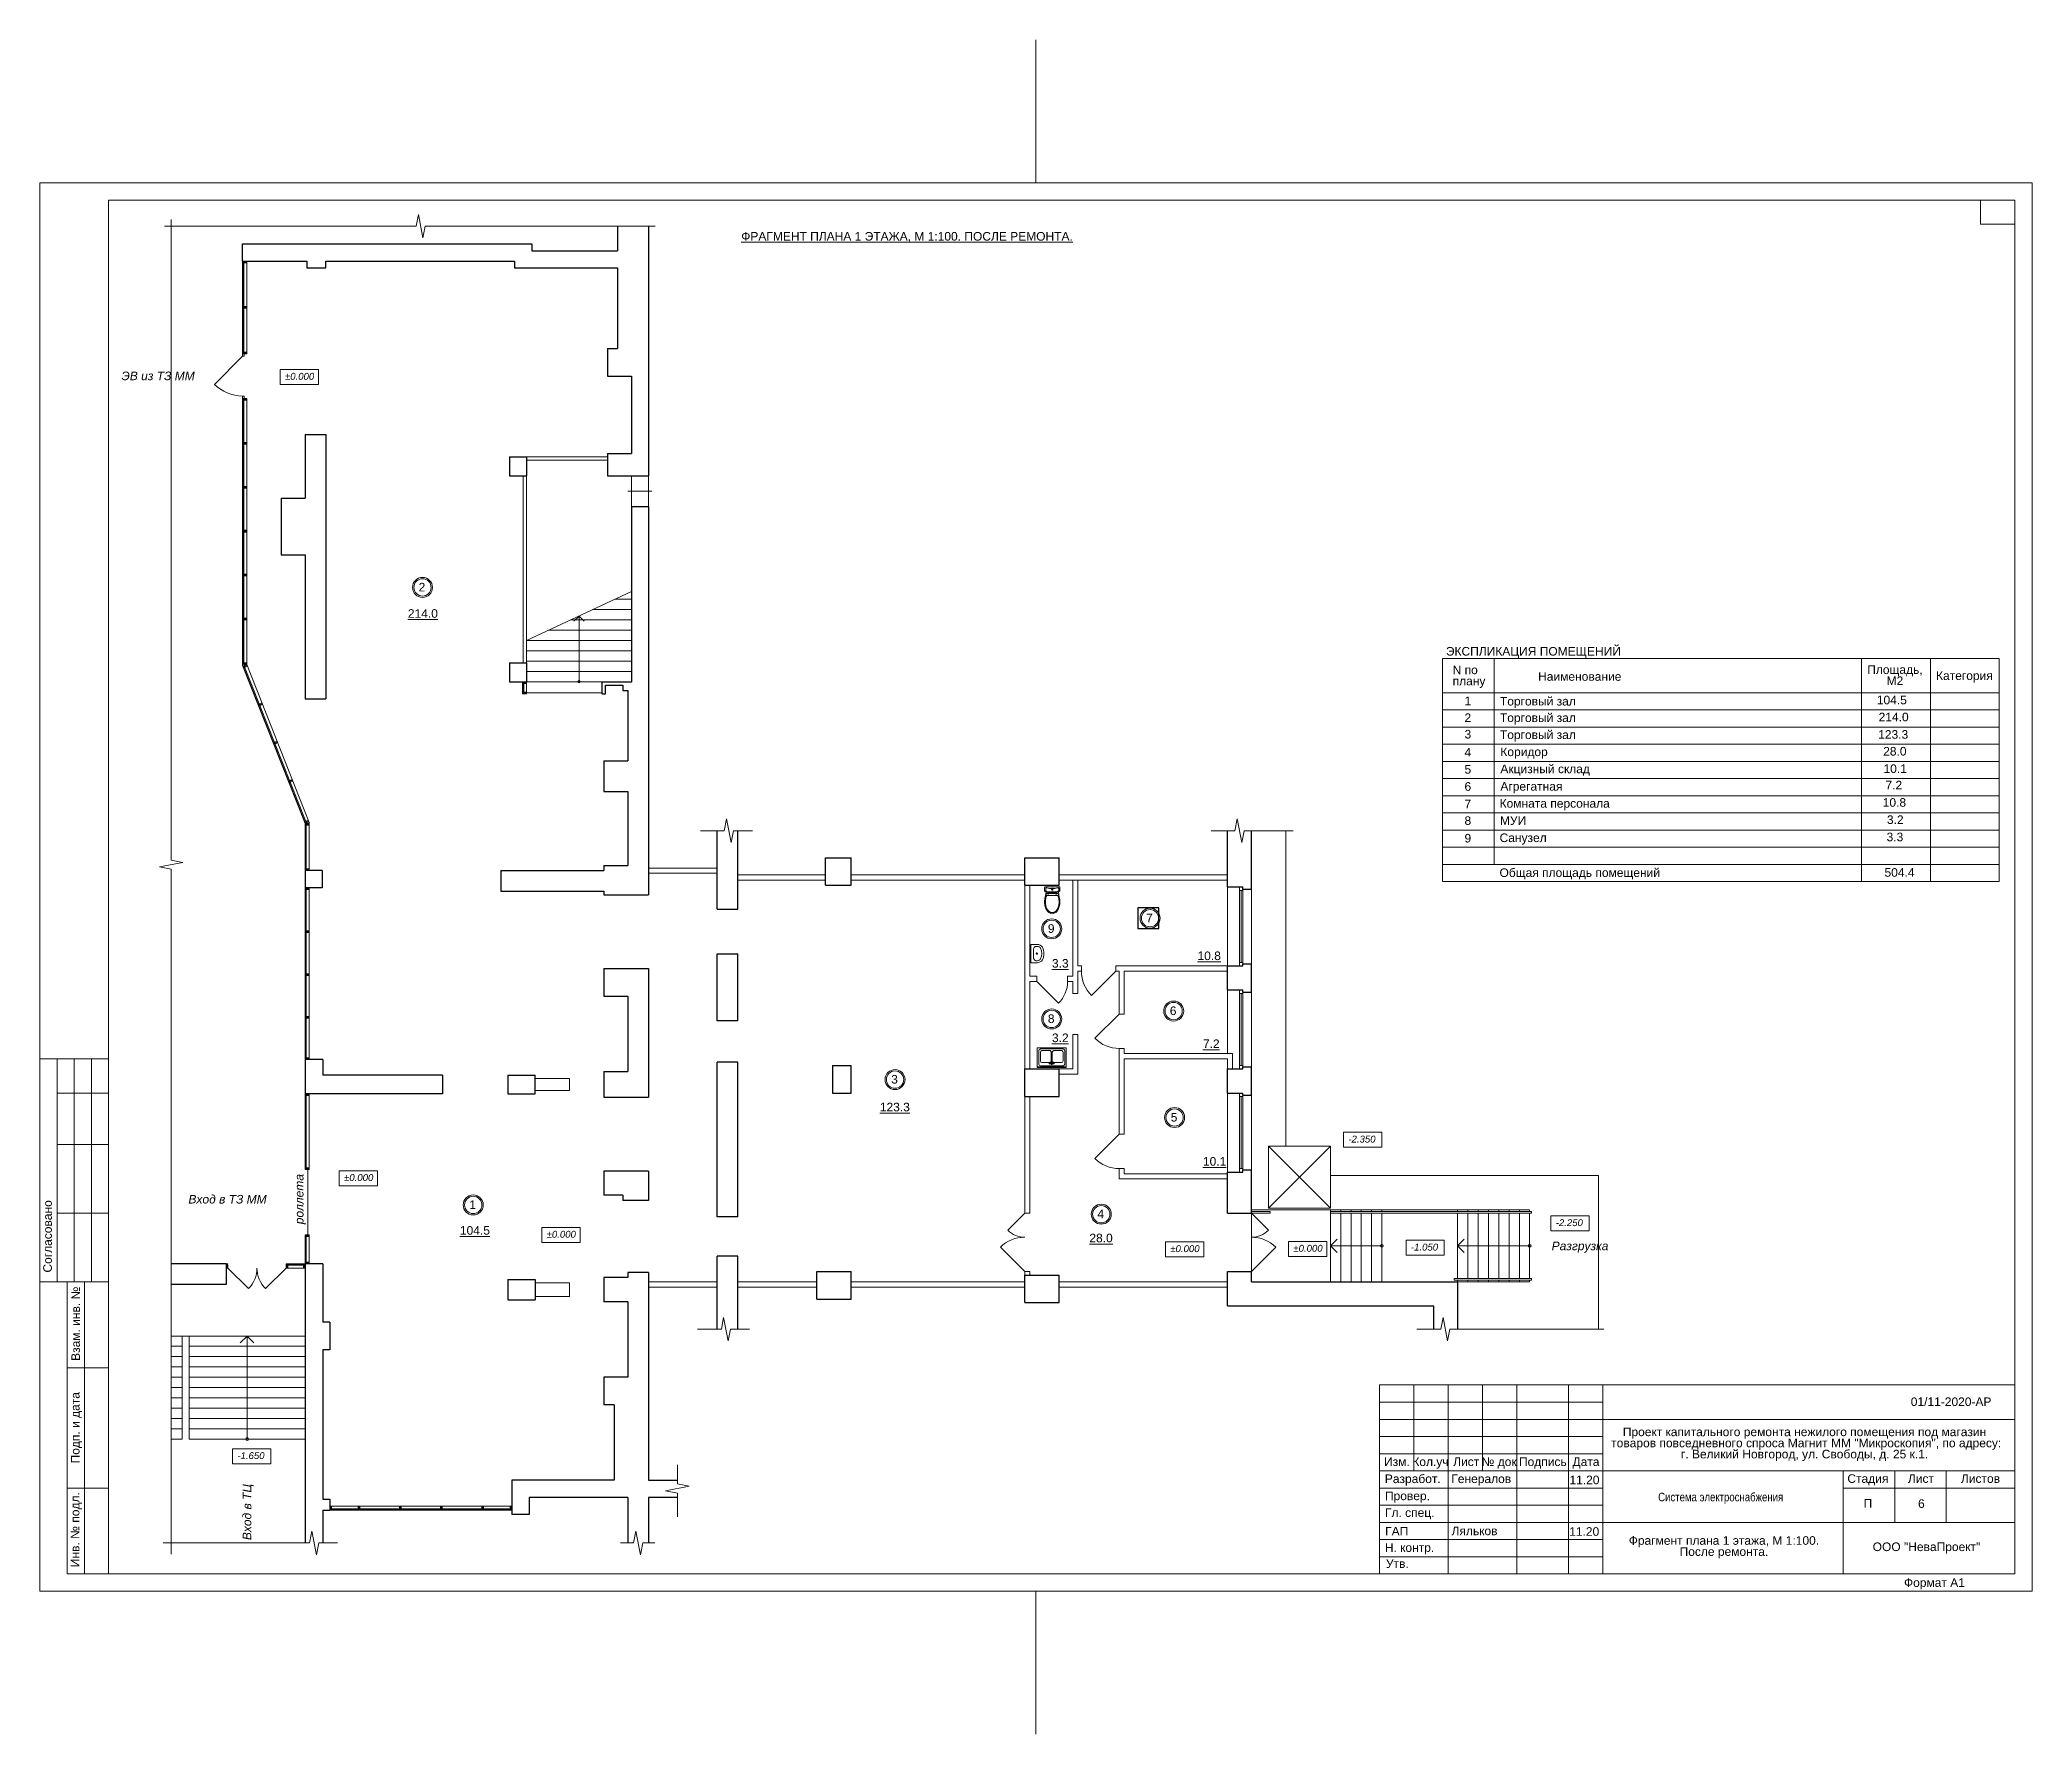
# Model space of a CAD drawing. Header units: metres. Extents: x 0 to 58, y -4.2 to 45.2.
import ezdxf
from ezdxf.enums import TextEntityAlignment as Align

# ---------------------------------------------------------------- set-up
doc = ezdxf.new("R2010")
doc.units = ezdxf.units.M
doc.header["$MEASUREMENT"] = 0
doc.linetypes.add('DGN Style 3', pattern=[20.175985, 14.411418, -5.764567])
doc.layers.add('YOLO_TABLE', color=1, linetype='Continuous')
doc.styles.add('GOST 2.304', font='cs_gost2304.shx')
doc.styles.get("Standard").update_dxf_attribs({"font": 'isocpeui.ttf', "width": 0.8})
doc.styles.add('Style-Arial', font='arial.ttf')
doc.styles.add('Style-Arial IF', font='ariali.ttf')

msp = doc.modelspace()

# ---------------------------------------------------------------- texts
at = {"color": 7, "linetype": 'Continuous', "lineweight": 13}
for s, style, p in [('%%uФРАГМЕНТ ПЛАНА 1 ЭТАЖА, М 1:100. ПОСЛЕ РЕМОНТА.%%U', 'Style-Arial', (20.419, 39.571)), ('ЭВ из ТЗ ММ', 'Style-Arial IF', (2.377, 35.507)), ('28.0', 'Style-Arial', (53.663, 24.578)), ('10.1', 'Style-Arial', (53.672, 24.07)), ('7.2', 'Style-Arial', (53.73, 23.592)), ('Общая площадь помещений', 'Style-Arial', (42.494, 21.043)), ('%%u7.2%%U', 'Style-Arial', (33.86, 16.06)), ('%%u10.1%%U', 'Style-Arial', (33.86, 12.636)), ('Вход в ТЗ ММ', 'Style-Arial IF', (4.326, 11.534)), ('%%u28.0%%U', 'Style-Arial', (30.554, 10.405)), ('Разгрузка', 'Style-Arial IF', (44.012, 10.174))]:
    msp.add_text(s, height=0.25, dxfattribs=dict(at, style=style)).set_placement(p, align=Align.TOP_LEFT)
at = {"color": 7, "linetype": 'Continuous', "lineweight": 0}
for s, height, style, p in [('±0.000', 0.2, 'Style-Arial IF', (7.136, 35.469)), ('Торговый зал', 0.25, 'Style-Arial', (42.506, 26.035)), ('Торговый зал', 0.25, 'Style-Arial', (42.506, 25.553)), ('Торговый зал', 0.25, 'Style-Arial', (42.506, 25.058)), ('Коридор', 0.25, 'Style-Arial', (42.519, 24.561)), ('Акцизный склад', 0.25, 'Style-Arial', (42.519, 24.064)), ('Агрегатная', 0.25, 'Style-Arial', (42.519, 23.556)), ('Комната персонала', 0.25, 'Style-Arial', (42.497, 23.06)), ('Санузел', 0.25, 'Style-Arial', (42.496, 22.058)), ('МУИ', 0.25, 'Style-Arial', (42.506, 22.559)), ('-2.350', 0.2, 'Style-Arial IF', (38.093, 13.259)), ('±0.000', 0.2, 'Style-Arial IF', (8.856, 12.139)), ('±0.000', 0.2, 'Style-Arial IF', (14.754, 10.488)), ('-2.250', 0.2, 'Style-Arial IF', (44.129, 10.826)), ('±0.000', 0.2, 'Style-Arial IF', (32.91, 10.069)), ('±0.000', 0.2, 'Style-Arial IF', (36.492, 10.08)), ('-1.050', 0.2, 'Style-Arial IF', (39.914, 10.114)), ('-1.650', 0.2, 'Style-Arial IF', (5.749, 4.043))]:
    msp.add_text(s, height=height, dxfattribs=dict(at, style=style)).set_placement(p, align=Align.TOP_LEFT)
at = {"color": 7, "lineweight": 13, "style": 'Style-Arial'}
msp.add_text('ЭКСПЛИКАЦИЯ ПОМЕЩЕНИЙ ', height=0.25, dxfattribs=at).set_placement((43.528, 27.363), align=Align.MIDDLE_CENTER)
at = {"color": 7, "linetype": 'Continuous', "lineweight": 0, "style": 'Style-Arial'}
for s, p in [('2', (41.572, 25.555)), ('1', (41.572, 26.044)), ('3', (41.572, 25.074)), ('4', (41.572, 24.55)), ('5', (41.572, 24.05)), ('6', (41.572, 23.552)), ('7', (41.572, 23.045)), ('8', (41.572, 22.557)), ('9', (41.572, 22.046)), ('Генералов', (41.962, 3.394))]:
    msp.add_text(s, height=0.25, dxfattribs=at).set_placement(p, align=Align.TOP_CENTER)
at = {"color": 7, "linetype": 'Continuous', "lineweight": 30, "style": 'Style-Arial IF'}
msp.add_text('роллета', height=0.25, rotation=90, dxfattribs=at).set_placement((7.425, 10.681), align=Align.TOP_LEFT)
at = {"color": 7, "linetype": 'Continuous', "lineweight": 13, "style": 'Style-Arial'}
msp.add_text('01/11-2020-АР', height=0.25, dxfattribs=at).set_placement((55.641, 5.638), align=Align.TOP_CENTER)
at = {"color": 7, "linetype": 'Continuous', "lineweight": 13, "style": 'Style-Arial IF'}
msp.add_text('Вход в ТЦ', height=0.25, rotation=90, dxfattribs=at).set_placement((5.905, 1.483), align=Align.TOP_LEFT)
at = {"color": 7, "linetype": 'Continuous', "lineweight": 30, "style": 'Style-Arial'}
msp.add_text('6', height=0.25, dxfattribs=at).set_placement((54.678, 2.672), align=Align.TOP_LEFT)
at = {"color": 7, "lineweight": 13, "style": 'Style-Arial'}
msp.add_text('Ляльков', height=0.25, dxfattribs=at).set_placement((41.099, 1.876), align=Align.TOP_LEFT)
at = {"color": 7, "linetype": 'Continuous', "lineweight": 13, "char_height": 0.25, "style": 'Style-Arial'}
for s, insert, attachment_point, line_spacing_factor in [('\\L214.0', (10.714, 28.589), 1, 0.6), ('N по \\Pплану', (41.129, 26.622), 4, 0.776524), ('Наименование', (43.618, 26.628), 4, 0.6), ('104.5', (53.478, 26.07), 1, 0.6), ('214.0', (53.531, 25.575), 1, 0.6), ('123.3', (53.518, 25.067), 1, 0.6), ('10.8', (53.65, 23.087), 1, 0.6), ('3.3', (53.762, 22.082), 1, 0.6), ('3.2', (53.773, 22.585), 1, 0.6), ('504.4', (53.702, 21.049), 1, 0.6), ('\\L10.8', (33.702, 18.622), 1, 0.6), ('\\L3.3', (29.465, 18.402), 1, 0.6), ('\\L3.2', (29.465, 16.233), 1, 0.6), ('\\L123.3', (24.454, 14.218), 1, 0.6), ('\\L104.5', (12.229, 10.626), 1, 0.6), ('Проект капитального ремонта нежилого помещения под магазин\\P товаров повседневного спроса Магнит ММ "Микроскопия", по адресу: \\Pг. Великий Новгород, ул. Свободы, д. 25 к.1.', (51.374, 4.76), 2, 0.776524), ('Фрагмент плана 1 этажа, М 1:100.\\PПосле ремонта.', (49.027, 1.273), 5, 0.776524)]:
    msp.add_mtext(s, dxfattribs=dict(at, insert=insert, attachment_point=attachment_point, line_spacing_factor=line_spacing_factor))
at = {"color": 7, "linetype": 'Continuous', "lineweight": 0, "char_height": 0.25}
for s, insert, attachment_point, line_spacing_factor, style in [('Площадь,\\PМ2', (54.005, 26.954), 2, 0.776524, 'Style-Arial'), ('Категория', (56.028, 26.779), 2, 0.6, 'Style-Arial'), ('{\\W0.8;Система электроснабжения}', (48.932, 2.7), 5, 0.9, 'Style-Arial'), ('\\fArial|b0|i0|c204204|p39;П', (53.218, 2.551), 5, 0.72, 'GOST 2.304')]:
    msp.add_mtext(s, dxfattribs=dict(at, insert=insert, attachment_point=attachment_point, line_spacing_factor=line_spacing_factor, style=style))
at = {"color": 7, "linetype": 'Continuous', "lineweight": 30, "char_height": 0.25, "attachment_point": 1, "line_spacing_factor": 0.72, "style": 'GOST 2.304'}
for insert in [(44.53, 3.361), (44.523, 1.859)]:
    msp.add_mtext('\\fArial|b0|i0|c204204|p39;11.20', dxfattribs=dict(at, insert=insert))

# ---------------------------------------------------------------- blocks, each defined once
blk = doc.blocks.new('*U221')
at = {"color": 7, "linetype": 'Continuous', "lineweight": 13}
blk.add_line((0, 0.06), (0, -0.06), dxfattribs=at)
at = {"color": 7, "linetype": 'Continuous', "lineweight": 13, "flags": 128}
for points in [[(-0.025, 0.06), (0.025, 0.06), (0.025, -0.01), (-0.025, -0.01), (-0.025, 0.06)], [(-0.025, -0.05), (0.025, -0.05), (0.025, -0.06), (-0.025, -0.06), (-0.025, -0.05)]]:
    blk.add_lwpolyline(points, close=True, dxfattribs=at)
for points in [[(-0.015, -0.025), (-0.025, -0.025), (-0.025, -0.01), (0.025, -0.01), (0.025, -0.025), (0.015, -0.025)], [(0.015, -0.025), (0.015, -0.05), (-0.015, -0.05), (-0.015, -0.025)]]:
    blk.add_lwpolyline(points, dxfattribs=at)
blk = doc.blocks.new('*U293')
at = {"color": 7, "linetype": 'Continuous', "lineweight": 0}
for p, q in [((0.013, 20.5), (0.013, 24.667)), ((10.013, -15), (16.513, -15)), ((10.013, -15.5), (16.513, -15.5)), ((10.013, -16), (16.513, -16)), ((10.013, -17.5), (16.513, -17.5)), ((10.013, -18), (16.513, -18)), ((10.013, -18.5), (16.513, -18.5)), ((10.013, -19), (16.513, -19)), ((10.013, -19.5), (16.513, -19.5)), ((0.013, -24.667), (0.013, -20.5))]:
    blk.add_line(p, q, dxfattribs=at)
at = {"color": 7, "linetype": 'Continuous', "lineweight": 13}
for p, q in [((-26.987, 20), (0.013, 20)), ((-26.987, 20), (-26.987, -20)), ((0.013, 20), (28.513, 20)), ((27.513, 20), (27.513, 19.3)), ((28.513, 20), (28.513, -20)), ((27.513, 19.3), (28.513, 19.3)), ((-28.987, -5), (-26.987, -5)), ((-28.987, -5), (-28.987, -11.5)), ((-28.487, -5), (-28.487, -11.5)), ((-27.987, -5), (-27.987, -11.5)), ((-27.487, -5), (-27.487, -11.5)), ((-28.487, -6), (-26.987, -6)), ((-28.487, -7.5), (-26.987, -7.5)), ((-28.487, -9.5), (-26.987, -9.5)), ((-28.987, -11.5), (-26.987, -11.5)), ((-28.187, -11.5), (-26.987, -11.5)), ((-27.687, -20), (-27.687, -11.5)), ((-28.187, -14), (-26.987, -14)), ((10.013, -14.5), (28.513, -14.5)), ((10.013, -14.5), (10.013, -20)), ((11.013, -14.5), (11.013, -17)), ((12.013, -14.5), (12.013, -20)), ((13.013, -14.5), (13.013, -17)), ((14.013, -14.5), (14.013, -20)), ((15.513, -14.5), (15.513, -20)), ((16.513, -14.5), (16.513, -20)), ((16.513, -15.5), (28.513, -15.5)), ((10.013, -16.5), (16.513, -16.5)), ((10.013, -17), (16.513, -17)), ((16.513, -17), (28.513, -17)), ((-28.187, -17.5), (-26.987, -17.5)), ((23.513, -17.5), (28.513, -17.5)), ((16.513, -18.5), (28.513, -18.5)), ((-27.426, -20), (0.013, -20)), ((0.013, -20), (28.513, -20))]:
    blk.add_line(p, q, dxfattribs=at)
at = {"color": 7, "linetype": 'Continuous', "lineweight": 0, "flags": 128}
blk.add_lwpolyline([(29.013, 20.5), (-28.987, 20.5), (-28.987, -20.5), (29.013, -20.5), (29.013, 20.5)], close=True, dxfattribs=at)
at = {"color": 7, "linetype": 'Continuous', "lineweight": 13, "flags": 128}
for points in [[(-26.987, -20), (-28.187, -20), (-28.187, -11.5)], [(23.513, -17), (23.513, -20)], [(25.013, -17), (25.013, -18.5)], [(26.513, -17), (26.513, -18.5)]]:
    blk.add_lwpolyline(points, dxfattribs=at)
at = {"color": 7, "linetype": 'Continuous', "lineweight": 0, "style": 'Style-Arial'}
for s, p in [('Согласовано', (-28.763, -10.173)), ('Взам. инв. №', (-27.945, -12.716)), ('Подп. и дата', (-27.957, -15.745)), ('Инв. № подл.', (-27.962, -18.713))]:
    blk.add_text(s, height=0.25002, rotation=90, dxfattribs=at).set_placement(p, align=Align.MIDDLE_CENTER)
for s, p in [('Изм.', (10.52, -16.735)), ('Кол.уч', (11.497, -16.735)), ('Лист', (12.536, -16.735)), ('№ док', (13.494, -16.735)), ('Подпись', (14.768, -16.735)), ('Дата', (16.024, -16.735)), ('Разработ.', (10.982, -17.231)), ('Стадия', (24.231, -17.225)), ('Лист', (25.776, -17.225)), ('Листов', (27.509, -17.225)), ('Провер.', (10.827, -17.729)), ('Гл. спец.', (10.893, -18.216)), ('Н. контр.', (10.888, -19.235)), ('ГАП', (10.514, -18.757)), ('ООО "НеваПроект"', (25.936, -19.211)), ('Утв.', (10.532, -19.702)), ('Формат А1', (26.169, -20.254))]:
    blk.add_text(s, height=0.25, dxfattribs=at).set_placement(p, align=Align.MIDDLE_CENTER)
blk = doc.blocks.new('*U228')
at = {"color": 7, "linetype": 'Continuous', "lineweight": 13}
for radius in [0.291, 0.252]:
    blk.add_circle((0, 0), radius, dxfattribs=at)
at = {"color": 7, "linetype": 'Continuous', "lineweight": 13, "style": 'Style-Arial'}
blk.add_text('1', height=0.25, dxfattribs=at).set_placement((-0.113, 0.133), align=Align.TOP_LEFT)
blk = doc.blocks.new('*U229')
at = {"color": 7, "linetype": 'Continuous', "lineweight": 13}
for radius in [0.291, 0.252]:
    blk.add_circle((0, 0), radius, dxfattribs=at)
at = {"color": 7, "linetype": 'Continuous', "lineweight": 13, "style": 'Style-Arial'}
blk.add_text('2', height=0.25, dxfattribs=at).set_placement((-0.113, 0.133), align=Align.TOP_LEFT)
blk = doc.blocks.new('*U230')
at = {"color": 7, "linetype": 'Continuous', "lineweight": 13}
for radius in [0.291, 0.252]:
    blk.add_circle((0, 0), radius, dxfattribs=at)
at = {"color": 7, "linetype": 'Continuous', "lineweight": 13, "style": 'Style-Arial'}
blk.add_text('3', height=0.25, dxfattribs=at).set_placement((-0.113, 0.133), align=Align.TOP_LEFT)
blk = doc.blocks.new('*U231')
at = {"color": 7, "linetype": 'Continuous', "lineweight": 13}
for radius in [0.291, 0.252]:
    blk.add_circle((0, 0), radius, dxfattribs=at)
at = {"color": 7, "linetype": 'Continuous', "lineweight": 13, "style": 'Style-Arial'}
blk.add_text('4', height=0.25, dxfattribs=at).set_placement((-0.113, 0.133), align=Align.TOP_LEFT)
blk = doc.blocks.new('*U232')
at = {"color": 7, "linetype": 'Continuous', "lineweight": 13}
for radius in [0.291, 0.252]:
    blk.add_circle((0, 0), radius, dxfattribs=at)
at = {"color": 7, "linetype": 'Continuous', "lineweight": 13, "style": 'Style-Arial'}
blk.add_text('5', height=0.25, dxfattribs=at).set_placement((-0.113, 0.133), align=Align.TOP_LEFT)
blk = doc.blocks.new('*U234')
at = {"color": 7, "linetype": 'Continuous', "lineweight": 13}
for radius in [0.291, 0.252]:
    blk.add_circle((0, 0), radius, dxfattribs=at)
at = {"color": 7, "linetype": 'Continuous', "lineweight": 13, "style": 'Style-Arial'}
blk.add_text('7', height=0.25, dxfattribs=at).set_placement((-0.113, 0.133), align=Align.TOP_LEFT)
blk = doc.blocks.new('*U233')
at = {"color": 7, "linetype": 'Continuous', "lineweight": 13}
for radius in [0.291, 0.252]:
    blk.add_circle((0, 0), radius, dxfattribs=at)
at = {"color": 7, "linetype": 'Continuous', "lineweight": 13, "style": 'Style-Arial'}
blk.add_text('6', height=0.25, dxfattribs=at).set_placement((-0.113, 0.133), align=Align.TOP_LEFT)
blk = doc.blocks.new('*U235')
at = {"color": 7, "linetype": 'Continuous', "lineweight": 13}
for radius in [0.291, 0.252]:
    blk.add_circle((0, 0), radius, dxfattribs=at)
at = {"color": 7, "linetype": 'Continuous', "lineweight": 13, "style": 'Style-Arial'}
blk.add_text('8', height=0.25, dxfattribs=at).set_placement((-0.113, 0.133), align=Align.TOP_LEFT)
blk = doc.blocks.new('*U236')
at = {"color": 7, "linetype": 'Continuous', "lineweight": 13}
for radius in [0.291, 0.252]:
    blk.add_circle((0, 0), radius, dxfattribs=at)
at = {"color": 7, "linetype": 'Continuous', "lineweight": 13, "style": 'Style-Arial'}
blk.add_text('9', height=0.25, dxfattribs=at).set_placement((-0.113, 0.133), align=Align.TOP_LEFT)
blk = doc.blocks.new('SINK10_1')
at = {"color": 252, "linetype": 'Continuous', "lineweight": 13}
for p, q in [((-23, 0), (-23, -16.8)), ((23, 0), (-23, 0)), ((-17.9, -12.3), (-18, -13.4)), ((-18, -13.4), (-18, -16.8)), ((-17.5, -11.2), (-17.9, -12.3)), ((-16.8, -10.1), (-17.5, -11.2)), ((-15.9, -9.2), (-16.8, -10.1)), ((-14.8, -8.3), (-15.9, -9.2)), ((-13.6, -7.7), (-14.8, -8.3)), ((-12.2, -7.2), (-13.6, -7.7)), ((-10.7, -6.9), (-12.2, -7.2)), ((-9.1, -6.8), (-10.7, -6.9)), ((-9.1, -6.8), (-9.1, -6.8)), ((9.1, -6.8), (-9.1, -6.8)), ((9.1, -6.8), (9.1, -6.8)), ((10.7, -6.9), (9.1, -6.8)), ((12.2, -7.2), (10.7, -6.9)), ((13.6, -7.7), (12.2, -7.2)), ((14.8, -8.3), (13.6, -7.7)), ((15.9, -9.2), (14.8, -8.3)), ((16.8, -10.1), (15.9, -9.2)), ((17.5, -11.2), (16.8, -10.1)), ((17.9, -12.3), (17.5, -11.2)), ((18, -13.4), (17.9, -12.3)), ((18, -13.4), (18, -16.8)), ((23, 0), (23, -16.8))]:
    blk.add_line(p, q, dxfattribs=at)
for centre, radius, start, end in [((-9.1, -16.8), 13.9, 180, 241.5254), ((-9.1, -16.8), 8.89, 180, 241.5254), ((0, 0), 33, 241.5254, 298.4746), ((0, 0), 28, 241.5254, 298.4746), ((0, -15.2), 1.75, 0, 360), ((9.1, -16.8), 8.89, 298.4746, 360), ((9.1, -16.8), 13.9, 298.4746, 360)]:
    blk.add_arc(centre, radius, start, end, dxfattribs=at)
blk = doc.blocks.new('ун3_1')
at = {"color": 252, "linetype": 'Continuous', "lineweight": 13}
for p, q in [((-0.26, 0.026), (-0.26, 0.142)), ((-0.239, 0.354), (-0.212, 0.175)), ((0.234, 0), (-0.234, 0)), ((-0.221, 0.062), (-0.221, 0.126)), ((0.187, 0.299), (-0.187, 0.299)), ((-0.148, 0.232), (-0.187, 0.232)), ((0.129, 0.232), (-0.128, 0.232)), ((0.187, 0.232), (0.149, 0.232)), ((0.239, 0.354), (0.212, 0.175)), ((0.221, 0.126), (0.221, 0.062)), ((0.26, 0.142), (0.26, 0.026))]:
    blk.add_line(p, q, dxfattribs=at)
at = {"color": 252, "linetype": 'Continuous', "lineweight": 13, "extrusion": (0, 0, -1), "flags": 128}
for points in [[(0.128, 0.255), (0.128, 0.206), (0.148, 0.206), (0.148, 0.255), (0.128, 0.255)], [(-0.129, 0.255), (-0.129, 0.206), (-0.149, 0.206), (-0.149, 0.255), (-0.129, 0.255)]]:
    blk.add_lwpolyline(points, close=True, dxfattribs=at)
at = {"color": 252, "linetype": 'Continuous', "lineweight": 13, "extrusion": (0, 0, -1)}
blk.add_circle((0, 0.099), 0.0222, dxfattribs=at)
at = {"color": 252, "linetype": 'Continuous', "lineweight": 13}
for centre, radius, start, end in [((0.192, 0.566), 0.446, 147.49221, 165.21334), ((0.172, 0.563), 0.4, 147.49221, 165.21334), ((0.074, 0.641), 0.306, 123.02347, 147.49221), ((0.067, 0.631), 0.275, 123.02347, 147.49221), ((0, 0.755), 0.17, 90, 123.02347), ((0, 0.733), 0.153, 90, 123.02347), ((0, 0.755), 0.17, 56.97653, 90), ((0, 0.733), 0.153, 56.97653, 90), ((-0.066, 0.631), 0.275, 32.50779, 56.97653), ((-0.074, 0.641), 0.306, 32.50779, 56.97653), ((-0.172, 0.563), 0.4, 14.78666, 32.50779), ((-0.192, 0.566), 0.446, 14.78666, 32.50779), ((0.379, 0.517), 0.639, 165.21334, 180), ((0.379, 0.517), 0.639, 180, 194.78666), ((-0.234, 0.142), 0.026, 106.9888, 180), ((-0.234, 0.026), 0.026, 180, 270), ((0, -0.624), 0.827, 73.0112, 106.9888), ((0.192, 0.467), 0.446, 194.78666, 211.85106), ((0.34, 0.519), 0.573, 165.21334, 180), ((0.34, 0.519), 0.573, 180, 194.78666), ((-0.195, 0.126), 0.026, 104.57561, 180), ((-0.195, 0.062), 0.026, 180, 287.34204), ((0.172, 0.475), 0.4, 194.78666, 206.09469), ((0, -0.624), 0.801, 75.42439, 104.57561), ((0, -0.562), 0.628, 72.65796, 107.34204), ((-0.172, 0.475), 0.4, 333.90531, 345.21334), ((-0.192, 0.467), 0.446, 328.14894, 345.21334), ((0.195, 0.062), 0.026, 252.65796, 0), ((0.195, 0.126), 0.026, 0, 75.42439), ((-0.34, 0.519), 0.573, 0, 14.78666), ((-0.34, 0.519), 0.573, 345.21334, 0), ((0.234, 0.026), 0.026, 270, 0), ((-0.379, 0.517), 0.639, 0, 14.78666), ((-0.379, 0.517), 0.639, 345.21334, 0), ((0.234, 0.142), 0.026, 0, 73.0112)]:
    blk.add_arc(centre, radius, start, end, dxfattribs=at)
at = {"color": 252, "linetype": 'Continuous', "lineweight": 13, "extrusion": (0, 0, -1), "insert": (0.046, 0.047), "char_height": 0.013, "width": 61.84848, "attachment_point": 9, "text_direction": (1, 0, 0)}
blk.add_mtext('\\Ftxt;\\Q0;Spais Shattl', dxfattribs=at)
blk = doc.blocks.new('SINK4_1')
at = {"color": 252, "linetype": 'Continuous', "lineweight": 13}
for p, q in [((-45, 0), (45, 0)), ((-45, -60), (-45, 0)), ((45, -60), (45, 0)), ((-45, -2), (45, -2)), ((-45, -60), (45, -60)), ((-40, -10), (-40, -52)), ((35, -5), (-35, -5)), ((-35, -20), (-35, -47)), ((-35, -57), (35, -57)), ((-6.5, -15), (-30, -15)), ((-30, -52), (-6.5, -52)), ((-7.4, -12), (-7.5, -12.3)), ((-7.5, -12.3), (-7.5, -12.8)), ((-7.5, -12.8), (-7.4, -13.4)), ((-7.1, -11.4), (-7.4, -12)), ((-7.2, -11.9), (-7.4, -12)), ((-7.4, -13.4), (-7.3, -14)), ((-7.3, -14), (-7.1, -14.5)), ((-7, -11.9), (-7.2, -11.9)), ((-6.9, -11.3), (-7.1, -11.4)), ((-7.1, -14.5), (-6.9, -15.1)), ((-6.8, -12.1), (-7, -11.9)), ((-3, -11.2), (-6.9, -11.3)), ((-6.6, -11.3), (-6.9, -11.3)), ((-6.9, -15.1), (-6.6, -15.5)), ((-6.5, -12.5), (-6.8, -12.1)), ((-6.3, -11.6), (-6.6, -11.3)), ((-6.6, -15.5), (-6.4, -15.7)), ((-6.3, -13), (-6.5, -12.5)), ((-6.4, -15.7), (-6.2, -15.7)), ((-5.9, -16), (-6.4, -15.7)), ((-6, -12.1), (-6.3, -11.6)), ((-6.1, -13.6), (-6.3, -13)), ((-6.2, -15.7), (-6, -15.6)), ((-6, -14.2), (-6.1, -13.6)), ((-5.7, -12.7), (-6, -12.1)), ((-5.9, -14.8), (-6, -14.2)), ((-6, -15.6), (-5.9, -15.3)), ((-5.9, -15.3), (-5.9, -14.8)), ((-5.9, -16), (-5.6, -16.1)), ((-5.5, -13.5), (-5.7, -12.7)), ((-2.2, -14.1), (-5.6, -16.1)), ((-5.6, -16.1), (-5.4, -15.9)), ((-5.3, -14.2), (-5.5, -13.5)), ((-5.4, -15.9), (-5.3, -15.5)), ((-5.3, -14.9), (-5.3, -14.2)), ((-5.3, -15.5), (-5.3, -14.9)), ((-2.8, -11.3), (-3, -11.2)), ((-2.6, -11.4), (-2.8, -11.3)), ((-2.3, -10.4), (-2.7, -11.1)), ((-2.7, -11.1), (-2.7, -11.4)), ((-1.9, -11.3), (-2.6, -11.5)), ((-2.4, -11.7), (-2.6, -11.4)), ((-2.3, -12.1), (-2.4, -11.7)), ((-1.6, -9.7), (-2.3, -10.4)), ((-2.1, -12.6), (-2.3, -12.1)), ((-2.2, -14.1), (-2.1, -14)), ((-2, -13), (-2.1, -12.6)), ((-2.1, -14), (-2, -13.8)), ((-2, -13.4), (-2, -13)), ((-2, -13.8), (-2, -13.4)), ((-1.3, -13.6), (-2, -13.8)), ((-2, -13.9), (-1.6, -14.3)), ((-0.9, -9.3), (-1.6, -9.7)), ((-1.6, -14.3), (-0.9, -14.7)), ((-1.2, -11.1), (-1.5, -12)), ((-1.5, -12), (-1.2, -12.9)), ((-1.5, -47), (-1.5, -20)), ((-0.5, -10.6), (-1.2, -11.1)), ((-1.2, -12.9), (-0.8, -13.1)), ((-1.1, -32), (-0.8, -31.4)), ((-0.8, -32.6), (-1.1, -32)), ((-0.8, -11.4), (-1, -12)), ((-1, -12), (-0.8, -12.5)), ((0, -9.2), (-0.9, -9.3)), ((-0.9, -14.7), (-0.8, -14.7)), ((-0.3, -11), (-0.8, -11.4)), ((-0.7, -11.5), (-0.8, -12)), ((-0.8, -12), (-0.8, -32)), ((-0.7, -32.5), (-0.8, -32)), ((-0.3, -32.9), (-0.8, -32.6)), ((-0.8, -32.6), (-0.7, -33)), ((-0.3, -11.2), (-0.7, -11.5)), ((-0.3, -32.8), (-0.7, -32.5)), ((-0.3, -33.3), (-0.7, -33)), ((0.5, -10.6), (-0.5, -10.6)), ((0.3, -11), (-0.3, -11)), ((0.3, -11.2), (-0.3, -11.2)), ((0.3, -32.8), (-0.3, -32.8)), ((0.3, -32.9), (-0.3, -32.9)), ((0.3, -33.3), (-0.3, -33.3)), ((0.9, -9.3), (0, -9.2)), ((0.8, -11.4), (0.3, -11)), ((0.7, -11.5), (0.3, -11.2)), ((0.7, -32.5), (0.3, -32.8)), ((0.8, -32.6), (0.3, -32.9)), ((0.7, -33), (0.3, -33.3)), ((1.2, -11.1), (0.5, -10.6)), ((0.8, -12), (0.7, -11.5)), ((0.8, -32), (0.7, -32.5)), ((0.8, -32.6), (0.7, -33)), ((1, -12), (0.8, -11.4)), ((0.8, -12.5), (1, -12)), ((0.8, -12), (0.8, -32)), ((0.8, -13.1), (1.2, -12.9)), ((0.8, -14.7), (0.9, -14.7)), ((0.8, -31.4), (1.1, -32)), ((1.1, -32), (0.8, -32.6)), ((1.6, -9.7), (0.9, -9.3)), ((0.9, -14.7), (1.6, -14.3)), ((1.5, -12), (1.2, -11.1)), ((1.2, -12.9), (1.5, -12)), ((1.3, -13.6), (2, -13.8)), ((1.5, -20), (1.5, -47)), ((2.3, -10.4), (1.6, -9.7)), ((1.6, -14.3), (2, -13.9)), ((1.9, -11.3), (2.6, -11.5)), ((2.1, -12.6), (2, -13)), ((2, -13), (2, -13.4)), ((2, -13.4), (2, -13.8)), ((2, -13.8), (2.1, -14)), ((2.3, -12.1), (2.1, -12.6)), ((2.1, -14), (2.2, -14.1)), ((2.2, -14.1), (5.6, -16.1)), ((2.7, -11.1), (2.3, -10.4)), ((2.4, -11.7), (2.3, -12.1)), ((2.6, -11.4), (2.4, -11.7)), ((2.8, -11.3), (2.6, -11.4)), ((2.7, -11.4), (2.7, -11.1)), ((3, -11.2), (2.8, -11.3)), ((3, -11.2), (6.9, -11.3)), ((5.5, -13.5), (5.3, -14.2)), ((5.3, -14.2), (5.3, -14.9)), ((5.3, -14.9), (5.3, -15.5)), ((5.3, -15.5), (5.4, -15.9)), ((5.4, -15.9), (5.6, -16.1)), ((5.7, -12.7), (5.5, -13.5)), ((5.6, -16.1), (5.9, -16)), ((6, -12.1), (5.7, -12.7)), ((6, -14.2), (5.9, -14.8)), ((5.9, -14.8), (5.9, -15.3)), ((5.9, -15.3), (6, -15.6)), ((5.9, -16), (6.4, -15.7)), ((6.3, -11.6), (6, -12.1)), ((6.1, -13.6), (6, -14.2)), ((6, -15.6), (6.2, -15.7)), ((6.3, -13), (6.1, -13.6)), ((6.2, -15.7), (6.4, -15.7)), ((6.6, -11.3), (6.3, -11.6)), ((6.5, -12.5), (6.3, -13)), ((6.4, -15.7), (6.6, -15.5)), ((6.8, -12.1), (6.5, -12.5)), ((30, -15), (6.5, -15)), ((6.5, -52), (30, -52)), ((6.9, -11.3), (6.6, -11.3)), ((6.6, -15.5), (6.9, -15.1)), ((7, -11.9), (6.8, -12.1)), ((7.1, -11.4), (6.9, -11.3)), ((6.9, -15.1), (7.1, -14.5)), ((7.2, -11.9), (7, -11.9)), ((7.1, -11.4), (7.4, -12)), ((7.1, -14.5), (7.3, -14)), ((7.4, -12), (7.2, -11.9)), ((7.3, -14), (7.4, -13.4)), ((7.5, -12.3), (7.4, -12)), ((7.4, -13.4), (7.5, -12.8)), ((7.5, -12.8), (7.5, -12.3)), ((35, -47), (35, -20)), ((40, -52), (40, -10))]:
    blk.add_line(p, q, dxfattribs=at)
for centre, start, end in [((-35, -10), 90, 180), ((-35, -52), 180, 270), ((-30, -20), 90, 180), ((-30, -47), 180, 270), ((-6.5, -20), 0, 90), ((-6.5, -47), 270, 0), ((6.5, -20), 90, 180), ((6.5, -47), 180, 270), ((30, -20), 0, 90), ((30, -47), 270, 0), ((35, -10), 0, 90), ((35, -52), 270, 0)]:
    blk.add_arc(centre, 5, start, end, dxfattribs=at)
for p in [(-35, -57), (-30, -52), (6.5, -52)]:
    blk.add_point(p, dxfattribs=at)

# ---------------------------------------------------------------- linework, layer by layer
at = {"lineweight": 30}
for p, q in [((16.821, 39.742), (16.821, 39.026)), ((17.721, 39.742), (17.721, 32.476)), ((5.901, 38.726), (5.901, 39.226)), ((5.901, 39.226), (14.321, 39.226)), ((14.321, 39.226), (14.321, 39.026)), ((14.321, 39.026), (16.821, 39.026)), ((5.901, 38.726), (7.771, 38.726)), ((7.771, 38.726), (7.771, 38.526)), ((7.771, 38.526), (8.321, 38.526)), ((8.321, 38.526), (8.321, 38.726)), ((8.321, 38.726), (13.821, 38.726)), ((13.821, 38.726), (13.821, 38.526)), ((13.821, 38.526), (16.821, 38.526)), ((16.821, 38.526), (16.821, 36.176)), ((16.521, 36.176), (16.821, 36.176)), ((16.521, 36.176), (16.521, 35.376)), ((16.521, 35.376), (17.221, 35.376)), ((17.221, 35.376), (17.221, 33.126)), ((7.721, 33.676), (8.321, 33.676)), ((7.721, 33.676), (7.721, 31.826)), ((8.321, 33.676), (8.321, 25.976)), ((16.521, 33.126), (17.221, 33.126)), ((16.521, 33.126), (16.521, 32.476)), ((13.671, 33.026), (14.171, 33.026)), ((13.671, 33.026), (13.671, 32.476)), ((14.171, 33.026), (14.171, 32.476)), ((13.671, 32.476), (14.171, 32.476)), ((16.521, 32.476), (17.721, 32.476)), ((7.021, 31.826), (7.721, 31.826)), ((7.021, 31.826), (7.021, 30.176)), ((17.221, 31.576), (17.221, 26.476)), ((17.221, 31.576), (17.721, 31.576)), ((17.721, 31.576), (17.721, 20.276)), ((7.021, 30.176), (7.721, 30.176)), ((7.721, 30.176), (7.721, 25.976)), ((13.671, 27.026), (14.171, 27.026)), ((13.671, 27.026), (13.671, 26.476)), ((14.171, 27.026), (14.171, 26.476)), ((13.671, 26.476), (14.171, 26.476)), ((16.371, 26.476), (17.221, 26.476)), ((16.971, 26.376), (16.971, 26.226)), ((17.121, 26.226), (17.121, 24.176)), ((7.721, 25.976), (8.321, 25.976)), ((16.421, 24.176), (17.121, 24.176)), ((16.421, 24.176), (16.421, 23.276)), ((16.421, 23.276), (17.121, 23.276)), ((17.121, 23.276), (17.121, 21.126)), ((19.721, 19.851), (19.721, 22.139)), ((20.321, 19.851), (20.321, 22.139)), ((34.571, 20.501), (34.571, 22.139)), ((35.271, 20.436), (35.271, 22.139)), ((7.721, 20.976), (7.721, 20.476)), ((8.221, 20.976), (7.721, 20.976)), ((8.221, 20.976), (8.221, 20.476)), ((13.421, 20.976), (16.421, 20.976)), ((13.421, 20.976), (13.421, 20.376)), ((16.421, 21.126), (17.121, 21.126)), ((16.421, 21.126), (16.421, 20.976)), ((22.871, 20.551), (22.871, 21.351)), ((22.871, 21.351), (23.621, 21.351)), ((23.621, 20.551), (23.621, 21.351)), ((28.671, 20.551), (28.671, 21.351)), ((28.671, 21.351), (29.671, 21.351)), ((29.671, 20.551), (29.671, 21.351)), ((8.221, 20.476), (7.721, 20.476)), ((13.421, 20.376), (16.421, 20.376)), ((16.421, 20.376), (16.421, 20.276)), ((22.871, 20.551), (23.621, 20.551)), ((28.671, 20.551), (29.671, 20.551)), ((34.571, 20.501), (35.021, 20.501)), ((35.021, 20.436), (35.021, 20.501)), ((35.021, 20.436), (35.271, 20.436)), ((16.421, 20.276), (17.721, 20.276)), ((16.421, 18.126), (17.721, 18.126)), ((16.421, 18.126), (16.421, 17.326)), ((17.721, 18.126), (17.721, 14.376)), ((19.721, 16.601), (19.721, 18.551)), ((20.321, 16.601), (20.321, 18.551)), ((34.571, 18.201), (35.021, 18.201)), ((34.571, 17.501), (34.571, 18.201)), ((35.021, 18.266), (35.271, 18.266)), ((35.021, 18.201), (35.021, 18.266)), ((35.271, 17.436), (35.271, 18.266)), ((34.571, 17.501), (35.021, 17.501)), ((35.021, 17.436), (35.021, 17.501)), ((35.021, 17.436), (35.271, 17.436)), ((16.421, 17.326), (17.121, 17.326)), ((17.121, 17.326), (17.121, 15.126)), ((20.321, 16.601), (19.721, 16.601)), ((8.241, 15.476), (7.721, 15.476)), ((7.721, 15.476), (7.721, 14.476)), ((8.241, 15.476), (8.241, 15.026)), ((16.421, 15.126), (17.121, 15.126)), ((16.421, 15.126), (16.421, 14.476)), ((20.321, 15.401), (19.721, 15.401)), ((19.721, 10.901), (19.721, 15.401)), ((20.321, 10.901), (20.321, 15.401)), ((23.071, 15.301), (23.621, 15.301)), ((23.071, 15.301), (23.071, 14.501)), ((23.621, 14.501), (23.621, 15.301)), ((28.671, 14.401), (28.671, 15.201)), ((28.671, 15.201), (29.671, 15.201)), ((29.671, 14.401), (29.671, 15.201)), ((34.571, 15.201), (35.021, 15.201)), ((34.571, 14.501), (34.571, 15.201)), ((35.021, 15.266), (35.271, 15.266)), ((35.021, 15.201), (35.021, 15.266)), ((35.271, 14.436), (35.271, 15.266)), ((11.721, 15.026), (8.241, 15.026)), ((11.721, 15.026), (11.721, 14.476)), ((13.621, 15.026), (14.421, 15.026)), ((13.621, 15.026), (13.621, 14.476)), ((23.071, 14.501), (23.621, 14.501)), ((34.571, 14.501), (35.021, 14.501)), ((35.021, 14.436), (35.021, 14.501)), ((11.721, 14.476), (7.721, 14.476)), ((13.621, 14.476), (14.421, 14.476)), ((16.421, 14.476), (16.421, 14.376)), ((16.421, 14.376), (17.721, 14.376)), ((28.671, 14.401), (29.671, 14.401)), ((35.021, 14.436), (35.271, 14.436)), ((16.421, 12.226), (16.421, 11.526)), ((17.721, 12.226), (16.421, 12.226)), ((17.721, 12.226), (17.721, 11.376)), ((34.571, 12.201), (35.021, 12.201)), ((34.571, 11.001), (34.571, 12.201)), ((35.021, 12.201), (35.021, 12.266)), ((35.021, 12.266), (35.271, 12.266)), ((35.271, 11.001), (35.271, 12.266)), ((16.971, 11.526), (16.421, 11.526)), ((16.971, 11.526), (16.971, 11.376)), ((17.121, 11.376), (16.971, 11.376)), ((20.321, 10.901), (19.721, 10.901)), ((8.241, 9.526), (7.721, 9.526)), ((7.721, 9.526), (7.721, 1.4)), ((8.241, 9.526), (8.241, 7.826)), ((19.721, 7.624), (19.721, 9.751)), ((20.321, 9.751), (19.721, 9.751)), ((20.321, 7.624), (20.321, 9.751)), ((22.621, 9.301), (23.621, 9.301)), ((22.621, 8.501), (22.621, 9.301)), ((23.621, 8.501), (23.621, 9.301)), ((34.571, 8.301), (34.571, 9.301)), ((35.271, 9.001), (35.271, 9.301)), ((13.621, 9.076), (13.621, 8.476)), ((13.621, 9.076), (14.421, 9.076)), ((14.421, 9.076), (14.421, 8.476)), ((17.121, 9.126), (16.421, 9.126)), ((16.421, 9.126), (16.421, 8.426)), ((17.121, 9.276), (17.121, 9.126)), ((17.721, 9.276), (17.721, 3.226)), ((28.671, 9.201), (29.671, 9.201)), ((28.671, 8.401), (28.671, 9.201)), ((29.671, 8.401), (29.671, 9.201)), ((35.271, 9.001), (41.271, 9.001)), ((41.271, 9.001), (41.271, 7.624)), ((13.621, 8.476), (14.421, 8.476)), ((17.121, 8.426), (16.421, 8.426)), ((17.121, 8.426), (17.121, 6.226)), ((22.621, 8.501), (23.621, 8.501)), ((28.671, 8.401), (29.671, 8.401)), ((34.571, 8.301), (40.571, 8.301)), ((40.571, 8.301), (40.571, 7.624)), ((8.441, 7.826), (8.241, 7.826)), ((8.441, 7.826), (8.441, 7.026)), ((8.441, 7.026), (8.241, 7.026)), ((8.241, 7.026), (8.241, 2.676)), ((17.121, 6.226), (16.421, 6.226)), ((16.721, 5.426), (16.421, 5.426)), ((16.721, 5.426), (16.721, 3.226)), ((16.721, 3.226), (13.741, 3.226)), ((13.741, 3.226), (13.741, 2.226)), ((17.721, 3.226), (18.56, 3.226)), ((8.241, 2.356), (8.241, 1.4)), ((8.241, 2.356), (8.441, 2.356)), ((14.241, 2.726), (14.241, 2.226)), ((17.121, 2.726), (14.241, 2.726)), ((18.56, 2.726), (17.721, 2.726)), ((14.241, 2.226), (13.741, 2.226))]:
    msp.add_line(p, q, dxfattribs=at)
at = {"lineweight": 0}
for p, q in [((5.901, 38.726), (5.901, 36.026)), ((6.021, 38.726), (6.021, 36.026)), ((5.901, 34.726), (5.901, 26.953)), ((6.021, 34.726), (6.021, 26.976)), ((17.121, 32.026), (17.821, 32.026)), ((14.171, 27.676), (17.221, 29.103)), ((16.095, 28.576), (17.221, 28.576)), ((16.736, 28.876), (17.221, 28.876)), ((14.812, 27.976), (17.221, 27.976)), ((15.453, 28.276), (17.221, 28.276)), ((15.546, 28.239), (15.696, 28.39)), ((15.696, 26.476), (15.696, 28.39)), ((15.846, 28.239), (15.696, 28.39)), ((14.171, 27.676), (17.221, 27.676)), ((14.171, 27.376), (17.221, 27.376)), ((5.901, 26.953), (7.721, 22.353)), ((6.021, 26.976), (7.841, 22.376)), ((14.171, 27.076), (17.221, 27.076)), ((14.171, 26.776), (17.221, 26.776)), ((14.171, 26.476), (17.221, 26.476)), ((7.721, 20.976), (7.721, 22.353)), ((7.841, 20.976), (7.841, 22.376)), ((7.721, 20.476), (7.721, 15.476)), ((7.841, 20.476), (7.841, 15.476)), ((34.571, 18.201), (34.571, 20.501)), ((35.271, 18.266), (35.271, 20.436)), ((34.571, 15.651), (34.571, 17.501)), ((35.271, 15.266), (35.271, 17.436)), ((34.571, 12.201), (34.571, 14.501)), ((35.271, 12.266), (35.271, 14.436)), ((37.871, 11.051), (37.871, 11.101)), ((38.171, 11.051), (38.171, 11.101)), ((38.471, 11.051), (38.471, 11.101)), ((38.771, 11.051), (38.771, 11.101)), ((41.571, 11.051), (41.571, 11.101)), ((41.871, 11.051), (41.871, 11.101)), ((42.171, 11.051), (42.171, 11.101)), ((42.471, 11.051), (42.471, 11.101)), ((42.771, 11.051), (42.771, 11.101)), ((43.071, 11.051), (43.071, 11.101)), ((37.871, 9.001), (37.871, 11.001)), ((38.171, 9.001), (38.171, 11.001)), ((38.471, 9.001), (38.471, 11.001)), ((38.771, 9.001), (38.771, 11.001)), ((41.571, 9.101), (41.571, 11.001)), ((41.871, 9.101), (41.871, 11.001)), ((42.171, 9.101), (42.171, 11.001)), ((42.471, 9.101), (42.471, 11.001)), ((42.771, 9.101), (42.771, 11.001)), ((43.071, 9.101), (43.071, 11.001)), ((37.769, 10.25), (37.571, 10.051)), ((39.071, 10.051), (37.571, 10.051)), ((37.769, 9.853), (37.571, 10.051)), ((41.469, 10.25), (41.271, 10.051)), ((43.371, 10.051), (41.271, 10.051)), ((41.469, 9.853), (41.271, 10.051)), ((41.571, 9.001), (41.571, 9.051)), ((41.871, 9.001), (41.871, 9.051)), ((42.171, 9.001), (42.171, 9.051)), ((42.471, 9.001), (42.471, 9.051)), ((42.771, 9.001), (42.771, 9.051)), ((43.071, 9.001), (43.071, 9.051)), ((5.834, 7.228), (6.033, 7.426)), ((6.033, 4.426), (6.033, 7.426)), ((6.231, 7.228), (6.033, 7.426))]:
    msp.add_line(p, q, dxfattribs=at)
at = {"color": 7, "linetype": 'Continuous', "lineweight": 13}
for p, q in [((5.901, 35.956), (5.081, 35.136)), ((40.835, 27.157), (57.036, 27.157)), ((40.835, 27.157), (40.835, 20.657)), ((42.335, 27.157), (42.335, 21.157)), ((53.036, 27.157), (53.036, 20.657)), ((55.036, 27.157), (55.036, 20.657)), ((57.036, 27.157), (57.036, 20.657)), ((57.036, 27.157), (57.036, 20.657)), ((40.835, 26.157), (57.036, 26.157)), ((40.835, 21.157), (57.036, 21.157)), ((28.671, 15.201), (28.671, 20.551)), ((28.821, 17.901), (28.821, 20.551)), ((30.071, 17.901), (30.071, 20.701)), ((30.221, 18.201), (30.221, 20.701)), ((40.835, 20.657), (57.036, 20.657)), ((30.321, 18.201), (30.221, 18.201)), ((30.321, 18.051), (30.221, 18.051)), ((30.221, 17.401), (30.221, 18.051)), ((30.321, 18.051), (30.321, 18.201)), ((31.321, 18.051), (30.614, 17.344)), ((34.571, 18.201), (31.321, 18.201)), ((31.321, 18.051), (31.321, 18.201)), ((31.421, 18.051), (31.321, 18.051)), ((31.421, 16.801), (31.421, 18.051)), ((34.571, 18.051), (31.571, 18.051)), ((31.571, 16.801), (31.571, 18.051)), ((29.021, 17.901), (28.821, 17.901)), ((28.821, 15.201), (28.821, 17.751)), ((29.021, 17.751), (28.821, 17.751)), ((29.021, 17.751), (29.021, 17.901)), ((29.021, 17.751), (29.657, 17.115)), ((30.071, 17.901), (29.921, 17.901)), ((29.921, 17.751), (29.921, 17.901)), ((30.071, 17.751), (29.921, 17.751)), ((30.071, 17.401), (30.071, 17.751)), ((30.071, 17.401), (30.221, 17.401)), ((31.421, 16.801), (30.714, 16.094)), ((31.571, 16.801), (31.421, 16.801)), ((30.071, 15.201), (30.071, 16.201)), ((30.071, 16.201), (30.221, 16.201)), ((30.221, 15.051), (30.221, 16.201)), ((31.421, 13.301), (31.421, 15.801)), ((31.571, 15.801), (31.421, 15.801)), ((31.571, 15.651), (31.571, 15.801)), ((29.671, 15.201), (30.071, 15.201)), ((34.721, 15.651), (31.571, 15.651)), ((34.571, 15.501), (31.571, 15.501)), ((31.571, 13.301), (31.571, 15.501)), ((34.571, 15.201), (34.571, 15.501)), ((34.721, 15.201), (34.721, 15.651)), ((29.671, 15.051), (30.221, 15.051)), ((28.671, 14.401), (28.671, 11.001)), ((28.821, 14.401), (28.821, 11.001)), ((31.421, 13.301), (30.714, 12.594)), ((31.571, 13.301), (31.421, 13.301)), ((31.421, 12.001), (31.421, 12.301)), ((31.571, 12.301), (31.421, 12.301)), ((31.571, 12.151), (31.571, 12.301)), ((34.571, 12.001), (31.421, 12.001)), ((34.571, 12.151), (31.571, 12.151)), ((35.271, 11.051), (35.821, 11.051)), ((35.821, 11.051), (35.821, 11.001)), ((37.571, 11.051), (43.421, 11.051)), ((43.421, 11.001), (43.421, 11.051)), ((28.671, 11.001), (28.178, 10.508)), ((28.821, 11.001), (28.671, 11.001)), ((35.271, 11.001), (35.821, 11.001)), ((35.271, 11.001), (35.764, 10.508)), ((37.571, 11.001), (43.421, 11.001)), ((28.671, 9.301), (27.962, 10.01)), ((35.271, 9.301), (35.98, 10.01)), ((28.821, 9.301), (28.671, 9.301)), ((28.671, 9.301), (28.671, 9.201)), ((28.821, 9.301), (28.821, 9.201)), ((41.171, 9.101), (43.421, 9.101)), ((41.171, 9.051), (43.421, 9.051)), ((43.421, 9.101), (43.421, 9.051))]:
    msp.add_line(p, q, dxfattribs=at)
at = {"lineweight": 13}
for p, q in [((14.171, 33.026), (16.521, 33.026)), ((14.171, 32.926), (16.521, 32.926)), ((14.071, 32.476), (14.071, 27.026)), ((14.171, 32.476), (14.171, 27.026)), ((19.721, 21.051), (17.721, 21.051)), ((19.721, 20.901), (17.721, 20.901)), ((22.871, 20.851), (20.321, 20.851)), ((22.871, 20.701), (20.321, 20.701)), ((23.621, 20.851), (28.671, 20.851)), ((23.621, 20.701), (28.671, 20.701)), ((29.671, 20.851), (34.571, 20.851)), ((29.671, 20.701), (34.571, 20.701)), ((35.271, 11.101), (43.371, 11.101)), ((37.571, 11.051), (37.571, 11.101)), ((37.571, 9.001), (37.571, 11.051)), ((39.071, 11.051), (39.071, 11.101)), ((41.271, 11.051), (41.271, 11.101)), ((43.371, 11.051), (43.371, 11.101)), ((39.071, 9.001), (39.071, 11.001)), ((41.271, 9.101), (41.271, 11.001)), ((43.371, 9.101), (43.371, 11.001)), ((19.721, 9.001), (17.721, 9.001)), ((19.721, 8.851), (17.721, 8.851)), ((22.621, 9.001), (20.321, 9.001)), ((22.621, 8.851), (20.321, 8.851)), ((23.621, 9.001), (28.671, 9.001)), ((23.621, 8.851), (28.671, 8.851)), ((29.671, 9.001), (34.571, 9.001)), ((29.671, 8.851), (34.571, 8.851)), ((41.171, 9.051), (41.171, 9.101)), ((41.271, 9.001), (41.271, 9.051)), ((41.271, 9.001), (43.371, 9.001)), ((43.371, 9.001), (43.371, 9.051))]:
    msp.add_line(p, q, dxfattribs=at)
at = {"color": 7, "linetype": 'DGN Style 3', "lineweight": 13}
for p, q in [((14.171, 26.151), (16.371, 26.151)), ((7.806, 12.276), (7.806, 10.376))]:
    msp.add_line(p, q, dxfattribs=at)
at = {"color": 7, "linetype": 'Continuous', "lineweight": 0}
for p, q in [((40.835, 25.657), (57.036, 25.657)), ((40.835, 25.157), (57.036, 25.157)), ((40.835, 24.657), (57.036, 24.657)), ((40.835, 24.157), (57.036, 24.157)), ((40.835, 23.657), (57.036, 23.657)), ((40.835, 23.157), (57.036, 23.157)), ((40.835, 22.657), (57.036, 22.657)), ((36.271, 12.951), (36.271, 22.139)), ((40.835, 22.157), (57.036, 22.157)), ((40.835, 21.657), (57.036, 21.657)), ((40.835, 21.157), (57.036, 21.157)), ((40.835, 21.157), (57.036, 21.157)), ((40.835, 21.157), (57.036, 21.157)), ((34.921, 18.201), (34.921, 20.501)), ((34.971, 18.301), (34.971, 20.401)), ((35.021, 18.201), (35.021, 20.501)), ((40.835, 20.657), (57.036, 20.657)), ((34.921, 15.201), (34.921, 17.501)), ((34.971, 15.301), (34.971, 17.401)), ((35.021, 15.201), (35.021, 17.501)), ((34.921, 12.201), (34.921, 14.501)), ((35.021, 12.201), (35.021, 14.501)), ((7.721, 14.476), (7.721, 12.326)), ((7.841, 14.476), (7.841, 12.326)), ((34.971, 12.301), (34.971, 14.401)), ((35.771, 12.951), (37.571, 11.151)), ((35.771, 11.151), (37.571, 12.951)), ((37.571, 12.101), (45.371, 12.101)), ((45.371, 7.624), (45.371, 12.101)), ((35.271, 11.001), (35.271, 9.301)), ((7.721, 10.326), (7.721, 9.526)), ((7.841, 10.326), (7.841, 9.526))]:
    msp.add_line(p, q, dxfattribs=at)
at = {"color": 7, "linetype": 'Continuous', "lineweight": 30}
for p, q in [((19.721, 19.851), (20.321, 19.851)), ((19.721, 18.551), (20.321, 18.551)), ((14.421, 14.476), (14.421, 15.026)), ((17.721, 11.376), (17.121, 11.376)), ((34.571, 11.001), (35.271, 11.001)), ((34.571, 9.301), (35.271, 9.301)), ((17.721, 9.276), (17.121, 9.276))]:
    msp.add_line(p, q, dxfattribs=at)
at = {"linetype": 'Continuous', "lineweight": 30}
for p, q in [((5.421, 9.526), (3.825, 9.526)), ((5.421, 9.526), (5.421, 8.926)), ((5.421, 8.926), (3.825, 8.926)), ((17.121, 2.726), (17.121, 1.4)), ((17.721, 2.726), (17.721, 1.4))]:
    msp.add_line(p, q, dxfattribs=at)
at = {"linetype": 'Continuous', "lineweight": 13}
for p, q in [((5.471, 9.406), (6.072, 8.805)), ((7.171, 9.406), (6.57, 8.805)), ((7.721, 7.426), (3.825, 7.426)), ((4.144, 7.426), (4.144, 4.426)), ((4.344, 7.426), (4.344, 4.426)), ((4.144, 4.426), (3.825, 4.426)), ((7.721, 4.426), (4.344, 4.426))]:
    msp.add_line(p, q, dxfattribs=at)
at = {"linetype": 'Continuous', "lineweight": 0}
for p, q in [((4.144, 7.126), (3.825, 7.126)), ((7.721, 7.126), (4.344, 7.126)), ((4.144, 6.826), (3.825, 6.826)), ((4.144, 6.526), (3.825, 6.526)), ((7.721, 6.826), (4.344, 6.826)), ((7.721, 6.526), (4.344, 6.526)), ((4.144, 6.226), (3.825, 6.226)), ((4.144, 5.926), (3.825, 5.926)), ((7.721, 6.226), (4.344, 6.226)), ((7.721, 5.926), (4.344, 5.926)), ((4.144, 5.626), (3.825, 5.626)), ((4.144, 5.326), (3.825, 5.326)), ((7.721, 5.626), (4.344, 5.626)), ((7.721, 5.326), (4.344, 5.326)), ((4.144, 5.026), (3.825, 5.026)), ((4.144, 4.726), (3.825, 4.726)), ((7.721, 5.026), (4.344, 5.026)), ((7.721, 4.726), (4.344, 4.726))]:
    msp.add_line(p, q, dxfattribs=at)
at = {"lineweight": 0, "flags": 128}
for points in [[(3.626, 39.742), (10.953, 39.742), (11.019, 40.085), (11.152, 39.4), (11.218, 39.742), (17.917, 39.742)], [(3.825, 1.071), (3.825, 21.016), (3.483, 21.083), (4.167, 21.215), (3.825, 21.282), (3.825, 39.934)], [(19.23, 22.139), (19.926, 22.139), (19.993, 22.482), (20.125, 21.797), (20.192, 22.139), (20.744, 22.139)], [(34.096, 22.139), (34.792, 22.139), (34.858, 22.482), (34.991, 21.797), (35.057, 22.139), (36.485, 22.139)], [(19.145, 7.624), (19.841, 7.624), (19.907, 7.966), (20.04, 7.282), (20.106, 7.624), (20.659, 7.624)], [(40.086, 7.624), (40.782, 7.624), (40.849, 7.966), (40.981, 7.282), (41.048, 7.624), (45.529, 7.624)], [(18.56, 2.158), (18.56, 2.855), (18.218, 2.921), (18.902, 3.054), (18.56, 3.12), (18.56, 3.672)], [(3.594, 1.4), (7.852, 1.4), (7.919, 1.742), (8.052, 1.057), (8.118, 1.4), (8.67, 1.4)], [(16.902, 1.4), (17.285, 1.4), (17.352, 1.742), (17.484, 1.057), (17.551, 1.4), (17.904, 1.4)]]:
    msp.add_lwpolyline(points, dxfattribs=at)
for points in [[(5.911, 38.686), (5.936, 38.686), (5.936, 36.066), (5.911, 36.066), (5.911, 38.686)], [(5.911, 34.686), (5.936, 34.686), (5.936, 27.016), (5.911, 27.016), (5.911, 34.686)], [(17.221, 31.576), (17.721, 31.576), (17.721, 32.476), (17.221, 32.476), (17.221, 31.576)], [(5.933, 26.899), (5.957, 26.908), (7.739, 22.404), (7.716, 22.394), (5.933, 26.899)], [(14.051, 26.476), (14.171, 26.476), (14.171, 26.126), (14.051, 26.126), (14.051, 26.476)], [(14.061, 26.436), (14.086, 26.436), (14.086, 26.166), (14.061, 26.166), (14.061, 26.436)], [(7.731, 22.313), (7.756, 22.313), (7.756, 21.016), (7.731, 21.016), (7.731, 22.313)], [(7.731, 20.436), (7.756, 20.436), (7.756, 15.516), (7.731, 15.516), (7.731, 20.436)], [(13.741, 2.476), (8.441, 2.476), (8.441, 2.356), (13.741, 2.356), (13.741, 2.476)], [(8.481, 2.391), (8.481, 2.366), (13.701, 2.366), (13.701, 2.391), (8.481, 2.391)]]:
    msp.add_lwpolyline(points, close=True, dxfattribs=at)
at = {"color": 7, "linetype": 'Continuous', "lineweight": 13, "flags": 128}
for points in [[(5.901, 36.026), (5.951, 36.026), (5.951, 35.956), (5.901, 35.956), (5.901, 36.026)], [(5.901, 34.796), (5.951, 34.796), (5.951, 34.726), (5.901, 34.726), (5.901, 34.796)], [(34.921, 20.501), (35.021, 20.501), (35.021, 20.401), (34.921, 20.401), (34.921, 20.501)], [(34.921, 18.301), (35.021, 18.301), (35.021, 18.201), (34.921, 18.201), (34.921, 18.301)], [(34.921, 17.501), (35.021, 17.501), (35.021, 17.401), (34.921, 17.401), (34.921, 17.501)], [(34.921, 15.301), (35.021, 15.301), (35.021, 15.201), (34.921, 15.201), (34.921, 15.301)], [(34.921, 14.501), (35.021, 14.501), (35.021, 14.401), (34.921, 14.401), (34.921, 14.501)], [(35.771, 11.151), (35.771, 12.951), (37.571, 12.951), (37.571, 11.151), (35.771, 11.151)], [(34.921, 12.301), (35.021, 12.301), (35.021, 12.201), (34.921, 12.201), (34.921, 12.301)]]:
    msp.add_lwpolyline(points, close=True, dxfattribs=at)
at = {"color": 7, "linetype": 'Continuous', "lineweight": 0, "flags": 128}
for points in [[(6.995, 35.57), (8.108, 35.57), (8.108, 35.132), (6.995, 35.132), (6.995, 35.57)], [(7.731, 14.436), (7.756, 14.436), (7.756, 12.316), (7.731, 12.316), (7.731, 14.436)], [(37.951, 13.36), (39.065, 13.36), (39.065, 12.923), (37.951, 12.923), (37.951, 13.36)], [(8.715, 12.24), (9.828, 12.24), (9.828, 11.802), (8.715, 11.802), (8.715, 12.24)], [(14.613, 10.589), (15.726, 10.589), (15.726, 10.151), (14.613, 10.151), (14.613, 10.589)], [(43.987, 10.926), (45.101, 10.926), (45.101, 10.489), (43.987, 10.489), (43.987, 10.926)], [(7.731, 10.336), (7.756, 10.336), (7.756, 9.566), (7.731, 9.566), (7.731, 10.336)], [(32.769, 10.17), (33.882, 10.17), (33.882, 9.733), (32.769, 9.733), (32.769, 10.17)], [(36.351, 10.181), (37.464, 10.181), (37.464, 9.743), (36.351, 9.743), (36.351, 10.181)], [(39.773, 10.215), (40.886, 10.215), (40.886, 9.777), (39.773, 9.777), (39.773, 10.215)], [(14.421, 9.076), (14.421, 9.076), (14.421, 8.476), (14.421, 8.476), (14.421, 9.076)], [(5.608, 4.144), (6.721, 4.144), (6.721, 3.706), (5.608, 3.706), (5.608, 4.144)]]:
    msp.add_lwpolyline(points, close=True, dxfattribs=at)
at = {"lineweight": 30, "flags": 128}
for points in [[(16.371, 26.126), (16.371, 26.476)], [(16.371, 26.126), (16.471, 26.126)], [(16.471, 26.376), (16.971, 26.376)], [(16.471, 26.126), (16.471, 26.376)], [(16.971, 26.226), (17.121, 26.226)], [(16.421, 6.226), (16.421, 5.426)], [(8.241, 2.676), (8.441, 2.676), (8.441, 2.356)]]:
    msp.add_lwpolyline(points, dxfattribs=at)
at = {"color": 7, "linetype": 'DGN Style 3', "lineweight": 13, "flags": 128}
for points in [[(14.421, 14.926), (14.421, 14.576), (15.421, 14.576), (15.421, 14.926), (14.421, 14.926)], [(14.421, 8.976), (14.421, 8.576), (15.421, 8.576), (15.421, 8.976), (14.421, 8.976)]]:
    msp.add_lwpolyline(points, close=True, dxfattribs=at)
at = {"linetype": 'Continuous', "lineweight": 0, "flags": 128}
for points in [[(7.171, 9.526), (7.721, 9.526), (7.721, 9.406), (7.171, 9.406), (7.171, 9.526)], [(7.211, 9.516), (7.681, 9.516), (7.681, 9.491), (7.211, 9.491), (7.211, 9.516)]]:
    msp.add_lwpolyline(points, close=True, dxfattribs=at)
at = {"lineweight": 0}
for centre, radius in [((15.696, 26.476), 0.0331), ((39.071, 10.051), 0.0405), ((43.371, 10.051), 0.0405), ((6.033, 4.426), 0.0405)]:
    msp.add_circle(centre, radius, dxfattribs=at)
at = {"color": 7, "linetype": 'Continuous', "lineweight": 0}
for centre, radius, start, end in [((5.901, 35.956), 1.16, 225, 270), ((31.321, 18.051), 1, 180, 225), ((29.021, 17.751), 0.9, 315, 0), ((31.421, 16.801), 1, 225, 270), ((31.421, 13.301), 1, 225, 270), ((35.271, 11.001), 0.697, 270, 315), ((35.271, 9.301), 1.003, 45, 90)]:
    msp.add_arc(centre, radius, start, end, dxfattribs=at)
at = {"color": 7, "linetype": 'Continuous', "lineweight": 0, "extrusion": (0, 0, -1)}
for centre, radius, start, end in [((-28.671, 11.001), 0.697, 270, 315), ((-28.671, 9.301), 1.003, 45, 90)]:
    msp.add_arc(centre, radius, start, end, dxfattribs=at)
at = {"linetype": 'Continuous', "lineweight": 0}
for centre, start, end in [((5.471, 9.406), 315, 0), ((7.171, 9.406), 180, 225)]:
    msp.add_arc(centre, 0.85, start, end, dxfattribs=at)
at = {"layer": 'YOLO_TABLE'}
msp.add_lwpolyline([(31.969, 19.294), (32.574, 19.294), (32.574, 19.898), (31.969, 19.898)], close=True, dxfattribs=at)

# ---------------------------------------------------------------- block references
at = {"color": 7, "linetype": 'Continuous', "lineweight": 13}
for name, p in [('*U293', (28.987, 20.5)), ('*U229', (11.14, 29.223)), ('*U234', (32.319, 19.592)), ('*U236', (29.458, 19.282)), ('*U235', (29.458, 16.658)), ('*U233', (33.008, 16.888)), ('*U230', (24.896, 14.893)), ('*U232', (33.035, 13.788)), ('*U228', (12.616, 11.242)), ('*U231', (30.9, 10.973)), ('*U221', (8.466, 2.416)), ('*U221', (9.291, 2.416)), ('*U221', (10.491, 2.416))]:
    msp.add_blockref(name, p, dxfattribs=at)
for p, rotation in [((5.961, 38.701), 270), ((5.961, 37.376), 270), ((5.961, 36.051), 270), ((5.961, 34.701), 270), ((5.961, 33.421), 270), ((5.961, 32.141), 270), ((5.961, 30.861), 270), ((5.961, 29.581), 270), ((5.961, 28.301), 270), ((5.961, 27.001), 270), ((5.974, 26.931), 291.5863362491016), ((14.111, 26.451), 270), ((14.111, 26.151), 270), ((6.416, 25.815), 291.5863362491016), ((6.857, 24.699), 291.5863362491016), ((7.299, 23.584), 291.5863362491016), ((7.768, 22.399), 291.5863362491016), ((7.781, 22.328), 270), ((7.781, 21.001), 270), ((7.781, 20.451), 270), ((7.781, 19.201), 270), ((7.781, 17.951), 270), ((7.781, 16.701), 270), ((7.781, 15.501), 270), ((7.781, 14.451), 270), ((7.781, 12.301), 270), ((7.781, 10.351), 270), ((5.446, 9.466), 180), ((7.196, 9.466), 180), ((7.696, 9.466), 180), ((7.781, 9.551), 270)]:
    msp.add_blockref('*U221', p, dxfattribs=dict(at, rotation=rotation))
at = {"color": 252, "linetype": 'Continuous', "lineweight": 13, "extrusion": (0, 0, -1)}
for name, p, xscale, yscale, zscale, rotation in [('ун3_1', (-29.472, 20.509), 0.8524245347443746, 0.8524245347443746, 0.8524245347443746, 180), ('SINK10_1', (-28.848, 18.562), 0.01162790697674448, 0.01162790697674448, 0.01162790697674448, 270), ('SINK4_1', (-29.458, 15.247), 0.00944444444444438, 0.00944444444444438, 0.00944444444444438, 180)]:
    msp.add_blockref(name, p, dxfattribs=dict(at, xscale=xscale, yscale=yscale, zscale=zscale, rotation=rotation))
at = {"color": 7, "linetype": 'Continuous', "lineweight": 13, "extrusion": (0, 0, -1)}
for p in [(-11.691, 2.416), (-12.891, 2.416), (-13.716, 2.416)]:
    msp.add_blockref('*U221', p, dxfattribs=at)

msp.set_redraw_order([(e.dxf.handle, doc.entitydb.next_handle()) for e in msp.query("TEXT MTEXT ATTDEF DIMENSION ARC_DIMENSION")])  # texts and dimensions are drawn at this point

doc.saveas('drawing.dxf')
